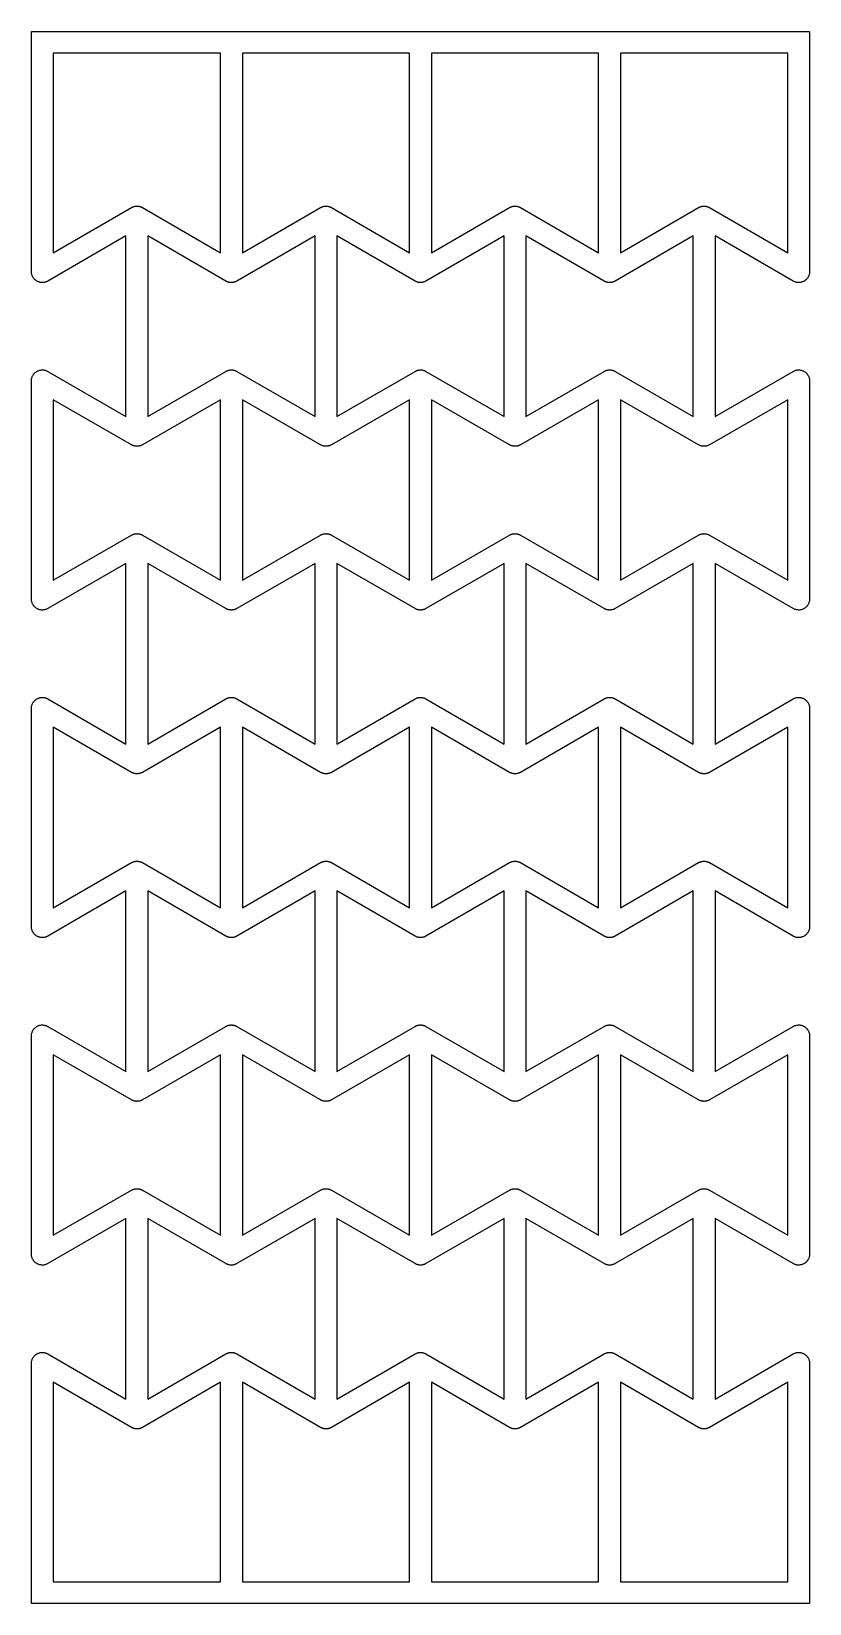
# Model space of a CAD drawing. Header units: millimetres. Extents: x -0.5 to 35.1, y -1 to 71.
import ezdxf

# ---------------------------------------------------------------- set-up
doc = ezdxf.new("R2010")
doc.units = ezdxf.units.MM

msp = doc.modelspace()

# ---------------------------------------------------------------- linework, layer by layer
for points in [[(35.14102, -1), (-0.5, -1), (-0.5, 0), (-0.5, 10), (-0.49679, 10.03256), (-0.49572, 10.06526), (-0.492, 10.08123), (-0.49039, 10.09755), (-0.48089, 10.12886), (-0.47347, 10.16072), (-0.4667, 10.17565), (-0.46194, 10.19134), (-0.44652, 10.2202), (-0.43301, 10.25), (-0.42346, 10.26333), (-0.41573, 10.27779), (-0.39498, 10.30308), (-0.37592, 10.32967), (-0.36395, 10.34088), (-0.35355, 10.35355), (-0.32826, 10.37431), (-0.30438, 10.39668), (-0.29046, 10.40533), (-0.27779, 10.41573), (-0.24893, 10.43116), (-0.22114, 10.44844), (-0.2058, 10.45421), (-0.19134, 10.46194), (-0.16003, 10.47144), (-0.12941, 10.48296), (-0.11323, 10.48563), (-0.09755, 10.49039), (-0.06498, 10.4936), (-0.0327, 10.49893), (-0.01632, 10.49839), (0, 10.5), (0.03256, 10.49679), (0.06526, 10.49572), (0.08123, 10.492), (0.09755, 10.49039), (0.12886, 10.48089), (0.16072, 10.47347), (0.17565, 10.4667), (0.19134, 10.46194), (0.2202, 10.44652), (0.25, 10.43301), (3.83013, 8.36603), (3.83013, 16.63397), (0.25, 14.56699), (0.2202, 14.55348), (0.19134, 14.53806), (0.17565, 14.5333), (0.16072, 14.52653), (0.12886, 14.51911), (0.09755, 14.50961), (0.08123, 14.508), (0.06526, 14.50428), (0.03256, 14.50321), (0, 14.5), (-0.01632, 14.50161), (-0.0327, 14.50107), (-0.06498, 14.5064), (-0.09755, 14.50961), (-0.11323, 14.51437), (-0.12941, 14.51704), (-0.16003, 14.52856), (-0.19134, 14.53806), (-0.2058, 14.54579), (-0.22114, 14.55156), (-0.24893, 14.56884), (-0.27779, 14.58427), (-0.29046, 14.59467), (-0.30438, 14.60332), (-0.32826, 14.62569), (-0.35355, 14.64645), (-0.36395, 14.65912), (-0.37592, 14.67033), (-0.39498, 14.69692), (-0.41573, 14.72221), (-0.42346, 14.73667), (-0.43301, 14.75), (-0.44652, 14.7798), (-0.46194, 14.80866), (-0.4667, 14.82435), (-0.47347, 14.83928), (-0.48089, 14.87114), (-0.49039, 14.90245), (-0.492, 14.91877), (-0.49572, 14.93474), (-0.49679, 14.96744), (-0.5, 15), (-0.5, 25), (-0.49679, 25.03256), (-0.49572, 25.06526), (-0.492, 25.08123), (-0.49039, 25.09755), (-0.48089, 25.12886), (-0.47347, 25.16072), (-0.4667, 25.17565), (-0.46194, 25.19134), (-0.44652, 25.2202), (-0.43301, 25.25), (-0.42346, 25.26333), (-0.41573, 25.27779), (-0.39498, 25.30308), (-0.37592, 25.32967), (-0.36395, 25.34088), (-0.35355, 25.35355), (-0.32826, 25.37431), (-0.30438, 25.39668), (-0.29046, 25.40533), (-0.27779, 25.41573), (-0.24893, 25.43116), (-0.22114, 25.44844), (-0.2058, 25.45421), (-0.19134, 25.46194), (-0.16003, 25.47144), (-0.12941, 25.48296), (-0.11323, 25.48563), (-0.09755, 25.49039), (-0.06498, 25.4936), (-0.0327, 25.49893), (-0.01632, 25.49839), (0, 25.5), (0.03256, 25.49679), (0.06526, 25.49572), (0.08123, 25.492), (0.09755, 25.49039), (0.12886, 25.48089), (0.16072, 25.47347), (0.17565, 25.4667), (0.19134, 25.46194), (0.2202, 25.44652), (0.25, 25.43301), (3.83013, 23.36603), (3.83013, 31.63397), (0.25, 29.56699), (0.2202, 29.55348), (0.19134, 29.53806), (0.17565, 29.5333), (0.16072, 29.52653), (0.12886, 29.51911), (0.09755, 29.50961), (0.08123, 29.508), (0.06526, 29.50428), (0.03256, 29.50321), (0, 29.5), (-0.01632, 29.50161), (-0.0327, 29.50107), (-0.06498, 29.5064), (-0.09755, 29.50961), (-0.11323, 29.51437), (-0.12941, 29.51704), (-0.16003, 29.52856), (-0.19134, 29.53806), (-0.2058, 29.54579), (-0.22114, 29.55156), (-0.24893, 29.56884), (-0.27779, 29.58427), (-0.29046, 29.59467), (-0.30438, 29.60332), (-0.32826, 29.62569), (-0.35355, 29.64645), (-0.36395, 29.65912), (-0.37592, 29.67033), (-0.39498, 29.69692), (-0.41573, 29.72221), (-0.42346, 29.73667), (-0.43301, 29.75), (-0.44652, 29.7798), (-0.46194, 29.80866), (-0.4667, 29.82435), (-0.47347, 29.83928), (-0.48089, 29.87114), (-0.49039, 29.90245), (-0.492, 29.91877), (-0.49572, 29.93474), (-0.49679, 29.96744), (-0.5, 30), (-0.5, 40), (-0.49679, 40.03256), (-0.49572, 40.06526), (-0.492, 40.08123), (-0.49039, 40.09755), (-0.48089, 40.12886), (-0.47347, 40.16072), (-0.4667, 40.17565), (-0.46194, 40.19134), (-0.44652, 40.2202), (-0.43301, 40.25), (-0.42346, 40.26333), (-0.41573, 40.27779), (-0.39498, 40.30308), (-0.37592, 40.32967), (-0.36395, 40.34088), (-0.35355, 40.35355), (-0.32826, 40.37431), (-0.30438, 40.39668), (-0.29046, 40.40533), (-0.27779, 40.41573), (-0.24893, 40.43116), (-0.22114, 40.44844), (-0.2058, 40.45421), (-0.19134, 40.46194), (-0.16003, 40.47144), (-0.12941, 40.48296), (-0.11323, 40.48563), (-0.09755, 40.49039), (-0.06498, 40.4936), (-0.0327, 40.49893), (-0.01632, 40.49839), (0, 40.5), (0.03256, 40.49679), (0.06526, 40.49572), (0.08123, 40.492), (0.09755, 40.49039), (0.12886, 40.48089), (0.16072, 40.47347), (0.17565, 40.4667), (0.19134, 40.46194), (0.2202, 40.44652), (0.25, 40.43301), (3.83013, 38.36603), (3.83013, 46.63397), (0.25, 44.56699), (0.2202, 44.55348), (0.19134, 44.53806), (0.17565, 44.5333), (0.16072, 44.52653), (0.12886, 44.51911), (0.09755, 44.50961), (0.08123, 44.508), (0.06526, 44.50428), (0.03256, 44.50321), (0, 44.5), (-0.01632, 44.50161), (-0.0327, 44.50107), (-0.06498, 44.5064), (-0.09755, 44.50961), (-0.11323, 44.51437), (-0.12941, 44.51704), (-0.16003, 44.52856), (-0.19134, 44.53806), (-0.2058, 44.54579), (-0.22114, 44.55156), (-0.24893, 44.56884), (-0.27779, 44.58427), (-0.29046, 44.59467), (-0.30438, 44.60332), (-0.32826, 44.62569), (-0.35355, 44.64645), (-0.36395, 44.65912), (-0.37592, 44.67033), (-0.39498, 44.69692), (-0.41573, 44.72221), (-0.42346, 44.73667), (-0.43301, 44.75), (-0.44652, 44.7798), (-0.46194, 44.80866), (-0.4667, 44.82435), (-0.47347, 44.83928), (-0.48089, 44.87114), (-0.49039, 44.90245), (-0.492, 44.91877), (-0.49572, 44.93474), (-0.49679, 44.96744), (-0.5, 45), (-0.5, 55), (-0.49679, 55.03256), (-0.49572, 55.06526), (-0.492, 55.08123), (-0.49039, 55.09755), (-0.48089, 55.12886), (-0.47347, 55.16072), (-0.4667, 55.17565), (-0.46194, 55.19134), (-0.44652, 55.2202), (-0.43301, 55.25), (-0.42346, 55.26333), (-0.41573, 55.27779), (-0.39498, 55.30308), (-0.37592, 55.32967), (-0.36395, 55.34088), (-0.35355, 55.35355), (-0.32826, 55.37431), (-0.30438, 55.39668), (-0.29046, 55.40533), (-0.27779, 55.41573), (-0.24893, 55.43116), (-0.22114, 55.44844), (-0.2058, 55.45421), (-0.19134, 55.46194), (-0.16003, 55.47144), (-0.12941, 55.48296), (-0.11323, 55.48563), (-0.09755, 55.49039), (-0.06498, 55.4936), (-0.0327, 55.49893), (-0.01632, 55.49839), (0, 55.5), (0.03256, 55.49679), (0.06526, 55.49572), (0.08123, 55.492), (0.09755, 55.49039), (0.12886, 55.48089), (0.16072, 55.47347), (0.17565, 55.4667), (0.19134, 55.46194), (0.2202, 55.44652), (0.25, 55.43301), (3.83013, 53.36603), (3.83013, 61.63397), (0.25, 59.56699), (0.2202, 59.55348), (0.19134, 59.53806), (0.17565, 59.5333), (0.16072, 59.52653), (0.12886, 59.51911), (0.09755, 59.50961), (0.08123, 59.508), (0.06526, 59.50428), (0.03256, 59.50321), (0, 59.5), (-0.01632, 59.50161), (-0.0327, 59.50107), (-0.06498, 59.5064), (-0.09755, 59.50961), (-0.11323, 59.51437), (-0.12941, 59.51704), (-0.16003, 59.52856), (-0.19134, 59.53806), (-0.2058, 59.54579), (-0.22114, 59.55156), (-0.24893, 59.56884), (-0.27779, 59.58427), (-0.29046, 59.59467), (-0.30438, 59.60332), (-0.32826, 59.62569), (-0.35355, 59.64645), (-0.36395, 59.65912), (-0.37592, 59.67033), (-0.39498, 59.69692), (-0.41573, 59.72221), (-0.42346, 59.73667), (-0.43301, 59.75), (-0.44652, 59.7798), (-0.46194, 59.80866), (-0.4667, 59.82435), (-0.47347, 59.83928), (-0.48089, 59.87114), (-0.49039, 59.90245), (-0.492, 59.91877), (-0.49572, 59.93474), (-0.49679, 59.96744), (-0.5, 60), (-0.5, 70), (-0.5, 71), (35.14102, 71), (35.14102, 70), (35.14102, 60), (35.13781, 59.96744), (35.13674, 59.93474), (35.13302, 59.91877), (35.13141, 59.90245), (35.12191, 59.87114), (35.11448, 59.83928), (35.10772, 59.82435), (35.10296, 59.80866), (35.08753, 59.7798), (35.07403, 59.75), (35.06448, 59.73667), (35.05675, 59.72221), (35.03599, 59.69692), (35.01694, 59.67033), (35.00497, 59.65912), (34.99457, 59.64645), (34.96928, 59.62569), (34.9454, 59.60332), (34.93147, 59.59467), (34.9188, 59.58427), (34.88995, 59.56884), (34.86216, 59.55156), (34.84682, 59.54579), (34.83236, 59.53806), (34.80105, 59.52856), (34.77043, 59.51704), (34.75425, 59.51437), (34.73856, 59.50961), (34.706, 59.5064), (34.67372, 59.50107), (34.65733, 59.50161), (34.64102, 59.5), (34.60845, 59.50321), (34.57575, 59.50428), (34.55979, 59.508), (34.54347, 59.50961), (34.51216, 59.51911), (34.4803, 59.52653), (34.46536, 59.5333), (34.44967, 59.53806), (34.42082, 59.55348), (34.39102, 59.56699), (30.81089, 61.63397), (30.81089, 53.36603), (34.39102, 55.43301), (34.42082, 55.44652), (34.44967, 55.46194), (34.46536, 55.4667), (34.4803, 55.47347), (34.51216, 55.48089), (34.54347, 55.49039), (34.55979, 55.492), (34.57575, 55.49572), (34.60845, 55.49679), (34.64102, 55.5), (34.65733, 55.49839), (34.67372, 55.49893), (34.706, 55.4936), (34.73856, 55.49039), (34.75425, 55.48563), (34.77043, 55.48296), (34.80105, 55.47144), (34.83236, 55.46194), (34.84682, 55.45421), (34.86216, 55.44844), (34.88995, 55.43116), (34.9188, 55.41573), (34.93147, 55.40533), (34.9454, 55.39668), (34.96928, 55.37431), (34.99457, 55.35355), (35.00497, 55.34088), (35.01694, 55.32967), (35.03599, 55.30308), (35.05675, 55.27779), (35.06448, 55.26333), (35.07403, 55.25), (35.08753, 55.2202), (35.10296, 55.19134), (35.10772, 55.17565), (35.11448, 55.16072), (35.12191, 55.12886), (35.13141, 55.09755), (35.13302, 55.08123), (35.13674, 55.06526), (35.13781, 55.03256), (35.14102, 55), (35.14102, 45), (35.13781, 44.96744), (35.13674, 44.93474), (35.13302, 44.91877), (35.13141, 44.90245), (35.12191, 44.87114), (35.11448, 44.83928), (35.10772, 44.82435), (35.10296, 44.80866), (35.08753, 44.7798), (35.07403, 44.75), (35.06448, 44.73667), (35.05675, 44.72221), (35.03599, 44.69692), (35.01694, 44.67033), (35.00497, 44.65912), (34.99457, 44.64645), (34.96928, 44.62569), (34.9454, 44.60332), (34.93147, 44.59467), (34.9188, 44.58427), (34.88995, 44.56884), (34.86216, 44.55156), (34.84682, 44.54579), (34.83236, 44.53806), (34.80105, 44.52856), (34.77043, 44.51704), (34.75425, 44.51437), (34.73856, 44.50961), (34.706, 44.5064), (34.67372, 44.50107), (34.65733, 44.50161), (34.64102, 44.5), (34.60845, 44.50321), (34.57575, 44.50428), (34.55979, 44.508), (34.54347, 44.50961), (34.51216, 44.51911), (34.4803, 44.52653), (34.46536, 44.5333), (34.44967, 44.53806), (34.42082, 44.55348), (34.39102, 44.56699), (30.81089, 46.63397), (30.81089, 38.36603), (34.39102, 40.43301), (34.42082, 40.44652), (34.44967, 40.46194), (34.46536, 40.4667), (34.4803, 40.47347), (34.51216, 40.48089), (34.54347, 40.49039), (34.55979, 40.492), (34.57575, 40.49572), (34.60845, 40.49679), (34.64102, 40.5), (34.65733, 40.49839), (34.67372, 40.49893), (34.706, 40.4936), (34.73856, 40.49039), (34.75425, 40.48563), (34.77043, 40.48296), (34.80105, 40.47144), (34.83236, 40.46194), (34.84682, 40.45421), (34.86216, 40.44844), (34.88995, 40.43116), (34.9188, 40.41573), (34.93147, 40.40533), (34.9454, 40.39668), (34.96928, 40.37431), (34.99457, 40.35355), (35.00497, 40.34088), (35.01694, 40.32967), (35.03599, 40.30308), (35.05675, 40.27779), (35.06448, 40.26333), (35.07403, 40.25), (35.08753, 40.2202), (35.10296, 40.19134), (35.10772, 40.17565), (35.11448, 40.16072), (35.12191, 40.12886), (35.13141, 40.09755), (35.13302, 40.08123), (35.13674, 40.06526), (35.13781, 40.03256), (35.14102, 40), (35.14102, 30), (35.13781, 29.96744), (35.13674, 29.93474), (35.13302, 29.91877), (35.13141, 29.90245), (35.12191, 29.87114), (35.11448, 29.83928), (35.10772, 29.82435), (35.10296, 29.80866), (35.08753, 29.7798), (35.07403, 29.75), (35.06448, 29.73667), (35.05675, 29.72221), (35.03599, 29.69692), (35.01694, 29.67033), (35.00497, 29.65912), (34.99457, 29.64645), (34.96928, 29.62569), (34.9454, 29.60332), (34.93147, 29.59467), (34.9188, 29.58427), (34.88995, 29.56884), (34.86216, 29.55156), (34.84682, 29.54579), (34.83236, 29.53806), (34.80105, 29.52856), (34.77043, 29.51704), (34.75425, 29.51437), (34.73856, 29.50961), (34.706, 29.5064), (34.67372, 29.50107), (34.65733, 29.50161), (34.64102, 29.5), (34.60845, 29.50321), (34.57575, 29.50428), (34.55979, 29.508), (34.54347, 29.50961), (34.51216, 29.51911), (34.4803, 29.52653), (34.46536, 29.5333), (34.44967, 29.53806), (34.42082, 29.55348), (34.39102, 29.56699), (30.81089, 31.63397), (30.81089, 23.36603), (34.39102, 25.43301), (34.42082, 25.44652), (34.44967, 25.46194), (34.46536, 25.4667), (34.4803, 25.47347), (34.51216, 25.48089), (34.54347, 25.49039), (34.55979, 25.492), (34.57575, 25.49572), (34.60845, 25.49679), (34.64102, 25.5), (34.65733, 25.49839), (34.67372, 25.49893), (34.706, 25.4936), (34.73856, 25.49039), (34.75425, 25.48563), (34.77043, 25.48296), (34.80105, 25.47144), (34.83236, 25.46194), (34.84682, 25.45421), (34.86216, 25.44844), (34.88995, 25.43116), (34.9188, 25.41573), (34.93147, 25.40533), (34.9454, 25.39668), (34.96928, 25.37431), (34.99457, 25.35355), (35.00497, 25.34088), (35.01694, 25.32967), (35.03599, 25.30308), (35.05675, 25.27779), (35.06448, 25.26333), (35.07403, 25.25), (35.08753, 25.2202), (35.10296, 25.19134), (35.10772, 25.17565), (35.11448, 25.16072), (35.12191, 25.12886), (35.13141, 25.09755), (35.13302, 25.08123), (35.13674, 25.06526), (35.13781, 25.03256), (35.14102, 25), (35.14102, 15), (35.13781, 14.96744), (35.13674, 14.93474), (35.13302, 14.91877), (35.13141, 14.90245), (35.12191, 14.87114), (35.11448, 14.83928), (35.10772, 14.82435), (35.10296, 14.80866), (35.08753, 14.7798), (35.07403, 14.75), (35.06448, 14.73667), (35.05675, 14.72221), (35.03599, 14.69692), (35.01694, 14.67033), (35.00497, 14.65912), (34.99457, 14.64645), (34.96928, 14.62569), (34.9454, 14.60332), (34.93147, 14.59467), (34.9188, 14.58427), (34.88995, 14.56884), (34.86216, 14.55156), (34.84682, 14.54579), (34.83236, 14.53806), (34.80105, 14.52856), (34.77043, 14.51704), (34.75425, 14.51437), (34.73856, 14.50961), (34.706, 14.5064), (34.67372, 14.50107), (34.65733, 14.50161), (34.64102, 14.5), (34.60845, 14.50321), (34.57575, 14.50428), (34.55979, 14.508), (34.54347, 14.50961), (34.51216, 14.51911), (34.4803, 14.52653), (34.46536, 14.5333), (34.44967, 14.53806), (34.42082, 14.55348), (34.39102, 14.56699), (30.81089, 16.63397), (30.81089, 8.36603), (34.39102, 10.43301), (34.42082, 10.44652), (34.44967, 10.46194), (34.46536, 10.4667), (34.4803, 10.47347), (34.51216, 10.48089), (34.54347, 10.49039), (34.55979, 10.492), (34.57575, 10.49572), (34.60845, 10.49679), (34.64102, 10.5), (34.65733, 10.49839), (34.67372, 10.49893), (34.706, 10.4936), (34.73856, 10.49039), (34.75425, 10.48563), (34.77043, 10.48296), (34.80105, 10.47144), (34.83236, 10.46194), (34.84682, 10.45421), (34.86216, 10.44844), (34.88995, 10.43116), (34.9188, 10.41573), (34.93147, 10.40533), (34.9454, 10.39668), (34.96928, 10.37431), (34.99457, 10.35355), (35.00497, 10.34088), (35.01694, 10.32967), (35.03599, 10.30308), (35.05675, 10.27779), (35.06448, 10.26333), (35.07403, 10.25), (35.08753, 10.2202), (35.10296, 10.19134), (35.10772, 10.17565), (35.11448, 10.16072), (35.12191, 10.12886), (35.13141, 10.09755), (35.13302, 10.08123), (35.13674, 10.06526), (35.13781, 10.03256), (35.14102, 10), (35.14102, 0)], [(4.08013, 62.93301), (4.09506, 62.93978), (4.10898, 62.94844), (4.12433, 62.95421), (4.13879, 62.96194), (4.15447, 62.9667), (4.16941, 62.97347), (4.18537, 62.97719), (4.20072, 62.98296), (4.21689, 62.98563), (4.23258, 62.99039), (4.2489, 62.992), (4.26486, 62.99572), (4.28125, 62.99626), (4.29743, 62.99893), (4.31381, 62.99839), (4.33013, 63), (4.34644, 62.99839), (4.36283, 62.99893), (4.379, 62.99626), (4.39539, 62.99572), (4.41136, 62.992), (4.42767, 62.99039), (4.44336, 62.98563), (4.45954, 62.98296), (4.47488, 62.97719), (4.49085, 62.97347), (4.50578, 62.9667), (4.52147, 62.96194), (4.53593, 62.95421), (4.55127, 62.94844), (4.56519, 62.93978), (4.58013, 62.93301), (8.16025, 60.86603), (8.16025, 70), (0.5, 70), (0.5, 60.86603)], [(12.74038, 62.93301), (12.75531, 62.93978), (12.76924, 62.94844), (12.78458, 62.95421), (12.79904, 62.96194), (12.81473, 62.9667), (12.82966, 62.97347), (12.84563, 62.97719), (12.86097, 62.98296), (12.87715, 62.98563), (12.89284, 62.99039), (12.90915, 62.992), (12.92512, 62.99572), (12.9415, 62.99626), (12.95768, 62.99893), (12.97407, 62.99839), (12.99038, 63), (13.0067, 62.99839), (13.02308, 62.99893), (13.03926, 62.99626), (13.05564, 62.99572), (13.07161, 62.992), (13.08793, 62.99039), (13.10361, 62.98563), (13.11979, 62.98296), (13.13513, 62.97719), (13.1511, 62.97347), (13.16603, 62.9667), (13.18172, 62.96194), (13.19618, 62.95421), (13.21153, 62.94844), (13.22545, 62.93978), (13.24038, 62.93301), (16.82051, 60.86603), (16.82051, 70), (9.16025, 70), (9.16025, 60.86603)], [(21.40064, 62.93301), (21.41557, 62.93978), (21.42949, 62.94844), (21.44483, 62.95421), (21.45929, 62.96194), (21.47498, 62.9667), (21.48992, 62.97347), (21.50588, 62.97719), (21.52123, 62.98296), (21.5374, 62.98563), (21.55309, 62.99039), (21.56941, 62.992), (21.58537, 62.99572), (21.60176, 62.99626), (21.61793, 62.99893), (21.63432, 62.99839), (21.65064, 63), (21.66695, 62.99839), (21.68334, 62.99893), (21.69951, 62.99626), (21.7159, 62.99572), (21.73186, 62.992), (21.74818, 62.99039), (21.76387, 62.98563), (21.78004, 62.98296), (21.79539, 62.97719), (21.81135, 62.97347), (21.82629, 62.9667), (21.84198, 62.96194), (21.85644, 62.95421), (21.87178, 62.94844), (21.8857, 62.93978), (21.90064, 62.93301), (25.48076, 60.86603), (25.48076, 70), (17.82051, 70), (17.82051, 60.86603)], [(30.06089, 62.93301), (30.07582, 62.93978), (30.08974, 62.94844), (30.10509, 62.95421), (30.11955, 62.96194), (30.13524, 62.9667), (30.15017, 62.97347), (30.16614, 62.97719), (30.18148, 62.98296), (30.19766, 62.98563), (30.21334, 62.99039), (30.22966, 62.992), (30.24563, 62.99572), (30.26201, 62.99626), (30.27819, 62.99893), (30.29457, 62.99839), (30.31089, 63), (30.3272, 62.99839), (30.34359, 62.99893), (30.35977, 62.99626), (30.37615, 62.99572), (30.39212, 62.992), (30.40843, 62.99039), (30.42412, 62.98563), (30.4403, 62.98296), (30.45564, 62.97719), (30.47161, 62.97347), (30.48654, 62.9667), (30.50223, 62.96194), (30.51669, 62.95421), (30.53203, 62.94844), (30.54596, 62.93978), (30.56089, 62.93301), (34.14102, 60.86603), (34.14102, 70), (26.48076, 70), (26.48076, 60.86603)], [(8.41025, 55.43301), (8.42519, 55.43978), (8.43911, 55.44844), (8.45445, 55.45421), (8.46891, 55.46194), (8.4846, 55.4667), (8.49953, 55.47347), (8.5155, 55.47719), (8.53084, 55.48296), (8.54702, 55.48563), (8.56271, 55.49039), (8.57902, 55.492), (8.59499, 55.49572), (8.61138, 55.49626), (8.62755, 55.49893), (8.64394, 55.49839), (8.66025, 55.5), (8.67657, 55.49839), (8.69296, 55.49893), (8.70913, 55.49626), (8.72552, 55.49572), (8.74148, 55.492), (8.7578, 55.49039), (8.77349, 55.48563), (8.78966, 55.48296), (8.80501, 55.47719), (8.82097, 55.47347), (8.83591, 55.4667), (8.8516, 55.46194), (8.86605, 55.45421), (8.8814, 55.44844), (8.89532, 55.43978), (8.91025, 55.43301), (12.49038, 53.36603), (12.49038, 61.63397), (8.91025, 59.56699), (8.89532, 59.56022), (8.8814, 59.55156), (8.86605, 59.54579), (8.8516, 59.53806), (8.83591, 59.5333), (8.82097, 59.52653), (8.80501, 59.52281), (8.78966, 59.51704), (8.77349, 59.51437), (8.7578, 59.50961), (8.74148, 59.508), (8.72552, 59.50428), (8.70913, 59.50374), (8.69296, 59.50107), (8.67657, 59.50161), (8.66025, 59.5), (8.64394, 59.50161), (8.62755, 59.50107), (8.61138, 59.50374), (8.59499, 59.50428), (8.57902, 59.508), (8.56271, 59.50961), (8.54702, 59.51437), (8.53084, 59.51704), (8.5155, 59.52281), (8.49953, 59.52653), (8.4846, 59.5333), (8.46891, 59.53806), (8.45445, 59.54579), (8.43911, 59.55156), (8.42519, 59.56022), (8.41025, 59.56699), (4.83013, 61.63397), (4.83013, 53.36603)], [(17.07051, 55.43301), (17.08544, 55.43978), (17.09936, 55.44844), (17.11471, 55.45421), (17.12917, 55.46194), (17.14486, 55.4667), (17.15979, 55.47347), (17.17575, 55.47719), (17.1911, 55.48296), (17.20727, 55.48563), (17.22296, 55.49039), (17.23928, 55.492), (17.25524, 55.49572), (17.27163, 55.49626), (17.28781, 55.49893), (17.30419, 55.49839), (17.32051, 55.5), (17.33682, 55.49839), (17.35321, 55.49893), (17.36939, 55.49626), (17.38577, 55.49572), (17.40174, 55.492), (17.41805, 55.49039), (17.43374, 55.48563), (17.44992, 55.48296), (17.46526, 55.47719), (17.48123, 55.47347), (17.49616, 55.4667), (17.51185, 55.46194), (17.52631, 55.45421), (17.54165, 55.44844), (17.55557, 55.43978), (17.57051, 55.43301), (21.15064, 53.36603), (21.15064, 61.63397), (17.57051, 59.56699), (17.55557, 59.56022), (17.54165, 59.55156), (17.52631, 59.54579), (17.51185, 59.53806), (17.49616, 59.5333), (17.48123, 59.52653), (17.46526, 59.52281), (17.44992, 59.51704), (17.43374, 59.51437), (17.41805, 59.50961), (17.40174, 59.508), (17.38577, 59.50428), (17.36939, 59.50374), (17.35321, 59.50107), (17.33682, 59.50161), (17.32051, 59.5), (17.30419, 59.50161), (17.28781, 59.50107), (17.27163, 59.50374), (17.25524, 59.50428), (17.23928, 59.508), (17.22296, 59.50961), (17.20727, 59.51437), (17.1911, 59.51704), (17.17575, 59.52281), (17.15979, 59.52653), (17.14486, 59.5333), (17.12917, 59.53806), (17.11471, 59.54579), (17.09936, 59.55156), (17.08544, 59.56022), (17.07051, 59.56699), (13.49038, 61.63397), (13.49038, 53.36603)], [(25.73076, 55.43301), (25.7457, 55.43978), (25.75962, 55.44844), (25.77496, 55.45421), (25.78942, 55.46194), (25.80511, 55.4667), (25.82004, 55.47347), (25.83601, 55.47719), (25.85135, 55.48296), (25.86753, 55.48563), (25.88322, 55.49039), (25.89953, 55.492), (25.9155, 55.49572), (25.93188, 55.49626), (25.94806, 55.49893), (25.96445, 55.49839), (25.98076, 55.5), (25.99708, 55.49839), (26.01346, 55.49893), (26.02964, 55.49626), (26.04603, 55.49572), (26.06199, 55.492), (26.07831, 55.49039), (26.094, 55.48563), (26.11017, 55.48296), (26.12552, 55.47719), (26.14148, 55.47347), (26.15642, 55.4667), (26.1721, 55.46194), (26.18656, 55.45421), (26.20191, 55.44844), (26.21583, 55.43978), (26.23076, 55.43301), (29.81089, 53.36603), (29.81089, 61.63397), (26.23076, 59.56699), (26.21583, 59.56022), (26.20191, 59.55156), (26.18656, 59.54579), (26.1721, 59.53806), (26.15642, 59.5333), (26.14148, 59.52653), (26.12552, 59.52281), (26.11017, 59.51704), (26.094, 59.51437), (26.07831, 59.50961), (26.06199, 59.508), (26.04603, 59.50428), (26.02964, 59.50374), (26.01346, 59.50107), (25.99708, 59.50161), (25.98076, 59.5), (25.96445, 59.50161), (25.94806, 59.50107), (25.93188, 59.50374), (25.9155, 59.50428), (25.89953, 59.508), (25.88322, 59.50961), (25.86753, 59.51437), (25.85135, 59.51704), (25.83601, 59.52281), (25.82004, 59.52653), (25.80511, 59.5333), (25.78942, 59.53806), (25.77496, 59.54579), (25.75962, 59.55156), (25.7457, 59.56022), (25.73076, 59.56699), (22.15064, 61.63397), (22.15064, 53.36603)], [(4.08013, 47.93301), (4.09506, 47.93978), (4.10898, 47.94844), (4.12433, 47.95421), (4.13879, 47.96194), (4.15447, 47.9667), (4.16941, 47.97347), (4.18537, 47.97719), (4.20072, 47.98296), (4.21689, 47.98563), (4.23258, 47.99039), (4.2489, 47.992), (4.26486, 47.99572), (4.28125, 47.99626), (4.29743, 47.99893), (4.31381, 47.99839), (4.33013, 48), (4.34644, 47.99839), (4.36283, 47.99893), (4.379, 47.99626), (4.39539, 47.99572), (4.41136, 47.992), (4.42767, 47.99039), (4.44336, 47.98563), (4.45954, 47.98296), (4.47488, 47.97719), (4.49085, 47.97347), (4.50578, 47.9667), (4.52147, 47.96194), (4.53593, 47.95421), (4.55127, 47.94844), (4.56519, 47.93978), (4.58013, 47.93301), (8.16025, 45.86603), (8.16025, 54.13397), (4.58013, 52.06699), (4.56519, 52.06022), (4.55127, 52.05156), (4.53593, 52.04579), (4.52147, 52.03806), (4.50578, 52.0333), (4.49085, 52.02653), (4.47488, 52.02281), (4.45954, 52.01704), (4.44336, 52.01437), (4.42767, 52.00961), (4.41136, 52.008), (4.39539, 52.00428), (4.379, 52.00374), (4.36283, 52.00107), (4.34644, 52.00161), (4.33013, 52), (4.31381, 52.00161), (4.29743, 52.00107), (4.28125, 52.00374), (4.26486, 52.00428), (4.2489, 52.008), (4.23258, 52.00961), (4.21689, 52.01437), (4.20072, 52.01704), (4.18537, 52.02281), (4.16941, 52.02653), (4.15447, 52.0333), (4.13879, 52.03806), (4.12433, 52.04579), (4.10898, 52.05156), (4.09506, 52.06022), (4.08013, 52.06699), (0.5, 54.13397), (0.5, 45.86603)], [(12.74038, 47.93301), (12.75531, 47.93978), (12.76924, 47.94844), (12.78458, 47.95421), (12.79904, 47.96194), (12.81473, 47.9667), (12.82966, 47.97347), (12.84563, 47.97719), (12.86097, 47.98296), (12.87715, 47.98563), (12.89284, 47.99039), (12.90915, 47.992), (12.92512, 47.99572), (12.9415, 47.99626), (12.95768, 47.99893), (12.97407, 47.99839), (12.99038, 48), (13.0067, 47.99839), (13.02308, 47.99893), (13.03926, 47.99626), (13.05564, 47.99572), (13.07161, 47.992), (13.08793, 47.99039), (13.10361, 47.98563), (13.11979, 47.98296), (13.13513, 47.97719), (13.1511, 47.97347), (13.16603, 47.9667), (13.18172, 47.96194), (13.19618, 47.95421), (13.21153, 47.94844), (13.22545, 47.93978), (13.24038, 47.93301), (16.82051, 45.86603), (16.82051, 54.13397), (13.24038, 52.06699), (13.22545, 52.06022), (13.21153, 52.05156), (13.19618, 52.04579), (13.18172, 52.03806), (13.16603, 52.0333), (13.1511, 52.02653), (13.13513, 52.02281), (13.11979, 52.01704), (13.10361, 52.01437), (13.08793, 52.00961), (13.07161, 52.008), (13.05564, 52.00428), (13.03926, 52.00374), (13.02308, 52.00107), (13.0067, 52.00161), (12.99038, 52), (12.97407, 52.00161), (12.95768, 52.00107), (12.9415, 52.00374), (12.92512, 52.00428), (12.90915, 52.008), (12.89284, 52.00961), (12.87715, 52.01437), (12.86097, 52.01704), (12.84563, 52.02281), (12.82966, 52.02653), (12.81473, 52.0333), (12.79904, 52.03806), (12.78458, 52.04579), (12.76924, 52.05156), (12.75531, 52.06022), (12.74038, 52.06699), (9.16025, 54.13397), (9.16025, 45.86603)], [(21.90064, 52.06699), (21.8857, 52.06022), (21.87178, 52.05156), (21.85644, 52.04579), (21.84198, 52.03806), (21.82629, 52.0333), (21.81135, 52.02653), (21.79539, 52.02281), (21.78004, 52.01704), (21.76387, 52.01437), (21.74818, 52.00961), (21.73186, 52.008), (21.7159, 52.00428), (21.69951, 52.00374), (21.68334, 52.00107), (21.66695, 52.00161), (21.65064, 52), (21.63432, 52.00161), (21.61793, 52.00107), (21.60176, 52.00374), (21.58537, 52.00428), (21.56941, 52.008), (21.55309, 52.00961), (21.5374, 52.01437), (21.52123, 52.01704), (21.50588, 52.02281), (21.48992, 52.02653), (21.47498, 52.0333), (21.45929, 52.03806), (21.44483, 52.04579), (21.42949, 52.05156), (21.41557, 52.06022), (21.40064, 52.06699), (17.82051, 54.13397), (17.82051, 45.86603), (21.40064, 47.93301), (21.41557, 47.93978), (21.42949, 47.94844), (21.44483, 47.95421), (21.45929, 47.96194), (21.47498, 47.9667), (21.48992, 47.97347), (21.50588, 47.97719), (21.52123, 47.98296), (21.5374, 47.98563), (21.55309, 47.99039), (21.56941, 47.992), (21.58537, 47.99572), (21.60176, 47.99626), (21.61793, 47.99893), (21.63432, 47.99839), (21.65064, 48), (21.66695, 47.99839), (21.68334, 47.99893), (21.69951, 47.99626), (21.7159, 47.99572), (21.73186, 47.992), (21.74818, 47.99039), (21.76387, 47.98563), (21.78004, 47.98296), (21.79539, 47.97719), (21.81135, 47.97347), (21.82629, 47.9667), (21.84198, 47.96194), (21.85644, 47.95421), (21.87178, 47.94844), (21.8857, 47.93978), (21.90064, 47.93301), (25.48076, 45.86603), (25.48076, 54.13397)], [(30.51669, 52.04579), (30.50223, 52.03806), (30.48654, 52.0333), (30.47161, 52.02653), (30.45564, 52.02281), (30.4403, 52.01704), (30.42412, 52.01437), (30.40843, 52.00961), (30.39212, 52.008), (30.37615, 52.00428), (30.35977, 52.00374), (30.34359, 52.00107), (30.3272, 52.00161), (30.31089, 52), (30.29457, 52.00161), (30.27819, 52.00107), (30.26201, 52.00374), (30.24563, 52.00428), (30.22966, 52.008), (30.21334, 52.00961), (30.19766, 52.01437), (30.18148, 52.01704), (30.16614, 52.02281), (30.15017, 52.02653), (30.13524, 52.0333), (30.11955, 52.03806), (30.10509, 52.04579), (30.08974, 52.05156), (30.07582, 52.06022), (30.06089, 52.06699), (26.48076, 54.13397), (26.48076, 45.86603), (30.06089, 47.93301), (30.07582, 47.93978), (30.08974, 47.94844), (30.10509, 47.95421), (30.11955, 47.96194), (30.13524, 47.9667), (30.15017, 47.97347), (30.16614, 47.97719), (30.18148, 47.98296), (30.19766, 47.98563), (30.21334, 47.99039), (30.22966, 47.992), (30.24563, 47.99572), (30.26201, 47.99626), (30.27819, 47.99893), (30.29457, 47.99839), (30.31089, 48), (30.3272, 47.99839), (30.34359, 47.99893), (30.35977, 47.99626), (30.37615, 47.99572), (30.39212, 47.992), (30.40843, 47.99039), (30.42412, 47.98563), (30.4403, 47.98296), (30.45564, 47.97719), (30.47161, 47.97347), (30.48654, 47.9667), (30.50223, 47.96194), (30.51669, 47.95421), (30.53203, 47.94844), (30.54596, 47.93978), (30.56089, 47.93301), (34.14102, 45.86603), (34.14102, 54.13397), (30.56089, 52.06699), (30.54596, 52.06022), (30.53203, 52.05156)], [(8.91025, 44.56699), (8.89532, 44.56022), (8.8814, 44.55156), (8.86605, 44.54579), (8.8516, 44.53806), (8.83591, 44.5333), (8.82097, 44.52653), (8.80501, 44.52281), (8.78966, 44.51704), (8.77349, 44.51437), (8.7578, 44.50961), (8.74148, 44.508), (8.72552, 44.50428), (8.70913, 44.50374), (8.69296, 44.50107), (8.67657, 44.50161), (8.66025, 44.5), (8.64394, 44.50161), (8.62755, 44.50107), (8.61138, 44.50374), (8.59499, 44.50428), (8.57902, 44.508), (8.56271, 44.50961), (8.54702, 44.51437), (8.53084, 44.51704), (8.5155, 44.52281), (8.49953, 44.52653), (8.4846, 44.5333), (8.46891, 44.53806), (8.45445, 44.54579), (8.43911, 44.55156), (8.42519, 44.56022), (8.41025, 44.56699), (4.83013, 46.63397), (4.83013, 38.36603), (8.41025, 40.43301), (8.42519, 40.43978), (8.43911, 40.44844), (8.45445, 40.45421), (8.46891, 40.46194), (8.4846, 40.4667), (8.49953, 40.47347), (8.5155, 40.47719), (8.53084, 40.48296), (8.54702, 40.48563), (8.56271, 40.49039), (8.57902, 40.492), (8.59499, 40.49572), (8.61138, 40.49626), (8.62755, 40.49893), (8.64394, 40.49839), (8.66025, 40.5), (8.67657, 40.49839), (8.69296, 40.49893), (8.70913, 40.49626), (8.72552, 40.49572), (8.74148, 40.492), (8.7578, 40.49039), (8.77349, 40.48563), (8.78966, 40.48296), (8.80501, 40.47719), (8.82097, 40.47347), (8.83591, 40.4667), (8.8516, 40.46194), (8.86605, 40.45421), (8.8814, 40.44844), (8.89532, 40.43978), (8.91025, 40.43301), (12.49038, 38.36603), (12.49038, 46.63397)], [(17.57051, 44.56699), (17.55557, 44.56022), (17.54165, 44.55156), (17.52631, 44.54579), (17.51185, 44.53806), (17.49616, 44.5333), (17.48123, 44.52653), (17.46526, 44.52281), (17.44992, 44.51704), (17.43374, 44.51437), (17.41805, 44.50961), (17.40174, 44.508), (17.38577, 44.50428), (17.36939, 44.50374), (17.35321, 44.50107), (17.33682, 44.50161), (17.32051, 44.5), (17.30419, 44.50161), (17.28781, 44.50107), (17.27163, 44.50374), (17.25524, 44.50428), (17.23928, 44.508), (17.22296, 44.50961), (17.20727, 44.51437), (17.1911, 44.51704), (17.17575, 44.52281), (17.15979, 44.52653), (17.14486, 44.5333), (17.12917, 44.53806), (17.11471, 44.54579), (17.09936, 44.55156), (17.08544, 44.56022), (17.07051, 44.56699), (13.49038, 46.63397), (13.49038, 38.36603), (17.07051, 40.43301), (17.08544, 40.43978), (17.09936, 40.44844), (17.11471, 40.45421), (17.12917, 40.46194), (17.14486, 40.4667), (17.15979, 40.47347), (17.17575, 40.47719), (17.1911, 40.48296), (17.20727, 40.48563), (17.22296, 40.49039), (17.23928, 40.492), (17.25524, 40.49572), (17.27163, 40.49626), (17.28781, 40.49893), (17.30419, 40.49839), (17.32051, 40.5), (17.33682, 40.49839), (17.35321, 40.49893), (17.36939, 40.49626), (17.38577, 40.49572), (17.40174, 40.492), (17.41805, 40.49039), (17.43374, 40.48563), (17.44992, 40.48296), (17.46526, 40.47719), (17.48123, 40.47347), (17.49616, 40.4667), (17.51185, 40.46194), (17.52631, 40.45421), (17.54165, 40.44844), (17.55557, 40.43978), (17.57051, 40.43301), (21.15064, 38.36603), (21.15064, 46.63397)], [(26.18656, 44.54579), (26.1721, 44.53806), (26.15642, 44.5333), (26.14148, 44.52653), (26.12552, 44.52281), (26.11017, 44.51704), (26.094, 44.51437), (26.07831, 44.50961), (26.06199, 44.508), (26.04603, 44.50428), (26.02964, 44.50374), (26.01346, 44.50107), (25.99708, 44.50161), (25.98076, 44.5), (25.96445, 44.50161), (25.94806, 44.50107), (25.93188, 44.50374), (25.9155, 44.50428), (25.89953, 44.508), (25.88322, 44.50961), (25.86753, 44.51437), (25.85135, 44.51704), (25.83601, 44.52281), (25.82004, 44.52653), (25.80511, 44.5333), (25.78942, 44.53806), (25.77496, 44.54579), (25.75962, 44.55156), (25.7457, 44.56022), (25.73076, 44.56699), (22.15064, 46.63397), (22.15064, 38.36603), (25.73076, 40.43301), (25.7457, 40.43978), (25.75962, 40.44844), (25.77496, 40.45421), (25.78942, 40.46194), (25.80511, 40.4667), (25.82004, 40.47347), (25.83601, 40.47719), (25.85135, 40.48296), (25.86753, 40.48563), (25.88322, 40.49039), (25.89953, 40.492), (25.9155, 40.49572), (25.93188, 40.49626), (25.94806, 40.49893), (25.96445, 40.49839), (25.98076, 40.5), (25.99708, 40.49839), (26.01346, 40.49893), (26.02964, 40.49626), (26.04603, 40.49572), (26.06199, 40.492), (26.07831, 40.49039), (26.094, 40.48563), (26.11017, 40.48296), (26.12552, 40.47719), (26.14148, 40.47347), (26.15642, 40.4667), (26.1721, 40.46194), (26.18656, 40.45421), (26.20191, 40.44844), (26.21583, 40.43978), (26.23076, 40.43301), (29.81089, 38.36603), (29.81089, 46.63397), (26.23076, 44.56699), (26.21583, 44.56022), (26.20191, 44.55156)], [(4.08013, 32.93301), (4.09506, 32.93978), (4.10898, 32.94844), (4.12433, 32.95421), (4.13879, 32.96194), (4.15447, 32.9667), (4.16941, 32.97347), (4.18537, 32.97719), (4.20072, 32.98296), (4.21689, 32.98563), (4.23258, 32.99039), (4.2489, 32.992), (4.26486, 32.99572), (4.28125, 32.99626), (4.29743, 32.99893), (4.31381, 32.99839), (4.33013, 33), (4.34644, 32.99839), (4.36283, 32.99893), (4.379, 32.99626), (4.39539, 32.99572), (4.41136, 32.992), (4.42767, 32.99039), (4.44336, 32.98563), (4.45954, 32.98296), (4.47488, 32.97719), (4.49085, 32.97347), (4.50578, 32.9667), (4.52147, 32.96194), (4.53593, 32.95421), (4.55127, 32.94844), (4.56519, 32.93978), (4.58013, 32.93301), (8.16025, 30.86603), (8.16025, 39.13397), (4.58013, 37.06699), (4.56519, 37.06022), (4.55127, 37.05156), (4.53593, 37.04579), (4.52147, 37.03806), (4.50578, 37.0333), (4.49085, 37.02653), (4.47488, 37.02281), (4.45954, 37.01704), (4.44336, 37.01437), (4.42767, 37.00961), (4.41136, 37.008), (4.39539, 37.00428), (4.379, 37.00374), (4.36283, 37.00107), (4.34644, 37.00161), (4.33013, 37), (4.31381, 37.00161), (4.29743, 37.00107), (4.28125, 37.00374), (4.26486, 37.00428), (4.2489, 37.008), (4.23258, 37.00961), (4.21689, 37.01437), (4.20072, 37.01704), (4.18537, 37.02281), (4.16941, 37.02653), (4.15447, 37.0333), (4.13879, 37.03806), (4.12433, 37.04579), (4.10898, 37.05156), (4.09506, 37.06022), (4.08013, 37.06699), (0.5, 39.13397), (0.5, 30.86603)], [(13.24038, 37.06699), (13.22545, 37.06022), (13.21153, 37.05156), (13.19618, 37.04579), (13.18172, 37.03806), (13.16603, 37.0333), (13.1511, 37.02653), (13.13513, 37.02281), (13.11979, 37.01704), (13.10361, 37.01437), (13.08793, 37.00961), (13.07161, 37.008), (13.05564, 37.00428), (13.03926, 37.00374), (13.02308, 37.00107), (13.0067, 37.00161), (12.99038, 37), (12.97407, 37.00161), (12.95768, 37.00107), (12.9415, 37.00374), (12.92512, 37.00428), (12.90915, 37.008), (12.89284, 37.00961), (12.87715, 37.01437), (12.86097, 37.01704), (12.84563, 37.02281), (12.82966, 37.02653), (12.81473, 37.0333), (12.79904, 37.03806), (12.78458, 37.04579), (12.76924, 37.05156), (12.75531, 37.06022), (12.74038, 37.06699), (9.16025, 39.13397), (9.16025, 30.86603), (12.74038, 32.93301), (12.75531, 32.93978), (12.76924, 32.94844), (12.78458, 32.95421), (12.79904, 32.96194), (12.81473, 32.9667), (12.82966, 32.97347), (12.84563, 32.97719), (12.86097, 32.98296), (12.87715, 32.98563), (12.89284, 32.99039), (12.90915, 32.992), (12.92512, 32.99572), (12.9415, 32.99626), (12.95768, 32.99893), (12.97407, 32.99839), (12.99038, 33), (13.0067, 32.99839), (13.02308, 32.99893), (13.03926, 32.99626), (13.05564, 32.99572), (13.07161, 32.992), (13.08793, 32.99039), (13.10361, 32.98563), (13.11979, 32.98296), (13.13513, 32.97719), (13.1511, 32.97347), (13.16603, 32.9667), (13.18172, 32.96194), (13.19618, 32.95421), (13.21153, 32.94844), (13.22545, 32.93978), (13.24038, 32.93301), (16.82051, 30.86603), (16.82051, 39.13397)], [(21.85644, 37.04579), (21.84198, 37.03806), (21.82629, 37.0333), (21.81135, 37.02653), (21.79539, 37.02281), (21.78004, 37.01704), (21.76387, 37.01437), (21.74818, 37.00961), (21.73186, 37.008), (21.7159, 37.00428), (21.69951, 37.00374), (21.68334, 37.00107), (21.66695, 37.00161), (21.65064, 37), (21.63432, 37.00161), (21.61793, 37.00107), (21.60176, 37.00374), (21.58537, 37.00428), (21.56941, 37.008), (21.55309, 37.00961), (21.5374, 37.01437), (21.52123, 37.01704), (21.50588, 37.02281), (21.48992, 37.02653), (21.47498, 37.0333), (21.45929, 37.03806), (21.44483, 37.04579), (21.42949, 37.05156), (21.41557, 37.06022), (21.40064, 37.06699), (17.82051, 39.13397), (17.82051, 30.86603), (21.40064, 32.93301), (21.41557, 32.93978), (21.42949, 32.94844), (21.44483, 32.95421), (21.45929, 32.96194), (21.47498, 32.9667), (21.48992, 32.97347), (21.50588, 32.97719), (21.52123, 32.98296), (21.5374, 32.98563), (21.55309, 32.99039), (21.56941, 32.992), (21.58537, 32.99572), (21.60176, 32.99626), (21.61793, 32.99893), (21.63432, 32.99839), (21.65064, 33), (21.66695, 32.99839), (21.68334, 32.99893), (21.69951, 32.99626), (21.7159, 32.99572), (21.73186, 32.992), (21.74818, 32.99039), (21.76387, 32.98563), (21.78004, 32.98296), (21.79539, 32.97719), (21.81135, 32.97347), (21.82629, 32.9667), (21.84198, 32.96194), (21.85644, 32.95421), (21.87178, 32.94844), (21.8857, 32.93978), (21.90064, 32.93301), (25.48076, 30.86603), (25.48076, 39.13397), (21.90064, 37.06699), (21.8857, 37.06022), (21.87178, 37.05156)], [(30.06089, 32.93301), (30.07582, 32.93978), (30.08974, 32.94844), (30.10509, 32.95421), (30.11955, 32.96194), (30.13524, 32.9667), (30.15017, 32.97347), (30.16614, 32.97719), (30.18148, 32.98296), (30.19766, 32.98563), (30.21334, 32.99039), (30.22966, 32.992), (30.24563, 32.99572), (30.26201, 32.99626), (30.27819, 32.99893), (30.29457, 32.99839), (30.31089, 33), (30.3272, 32.99839), (30.34359, 32.99893), (30.35977, 32.99626), (30.37615, 32.99572), (30.39212, 32.992), (30.40843, 32.99039), (30.42412, 32.98563), (30.4403, 32.98296), (30.45564, 32.97719), (30.47161, 32.97347), (30.48654, 32.9667), (30.50223, 32.96194), (30.51669, 32.95421), (30.53203, 32.94844), (30.54596, 32.93978), (30.56089, 32.93301), (34.14102, 30.86603), (34.14102, 39.13397), (30.56089, 37.06699), (30.54596, 37.06022), (30.53203, 37.05156), (30.51669, 37.04579), (30.50223, 37.03806), (30.48654, 37.0333), (30.47161, 37.02653), (30.45564, 37.02281), (30.4403, 37.01704), (30.42412, 37.01437), (30.40843, 37.00961), (30.39212, 37.008), (30.37615, 37.00428), (30.35977, 37.00374), (30.34359, 37.00107), (30.3272, 37.00161), (30.31089, 37), (30.29457, 37.00161), (30.27819, 37.00107), (30.26201, 37.00374), (30.24563, 37.00428), (30.22966, 37.008), (30.21334, 37.00961), (30.19766, 37.01437), (30.18148, 37.01704), (30.16614, 37.02281), (30.15017, 37.02653), (30.13524, 37.0333), (30.11955, 37.03806), (30.10509, 37.04579), (30.08974, 37.05156), (30.07582, 37.06022), (30.06089, 37.06699), (26.48076, 39.13397), (26.48076, 30.86603)], [(8.91025, 29.56699), (8.89532, 29.56022), (8.8814, 29.55156), (8.86605, 29.54579), (8.8516, 29.53806), (8.83591, 29.5333), (8.82097, 29.52653), (8.80501, 29.52281), (8.78966, 29.51704), (8.77349, 29.51437), (8.7578, 29.50961), (8.74148, 29.508), (8.72552, 29.50428), (8.70913, 29.50374), (8.69296, 29.50107), (8.67657, 29.50161), (8.66025, 29.5), (8.64394, 29.50161), (8.62755, 29.50107), (8.61138, 29.50374), (8.59499, 29.50428), (8.57902, 29.508), (8.56271, 29.50961), (8.54702, 29.51437), (8.53084, 29.51704), (8.5155, 29.52281), (8.49953, 29.52653), (8.4846, 29.5333), (8.46891, 29.53806), (8.45445, 29.54579), (8.43911, 29.55156), (8.42519, 29.56022), (8.41025, 29.56699), (4.83013, 31.63397), (4.83013, 23.36603), (8.41025, 25.43301), (8.42519, 25.43978), (8.43911, 25.44844), (8.45445, 25.45421), (8.46891, 25.46194), (8.4846, 25.4667), (8.49953, 25.47347), (8.5155, 25.47719), (8.53084, 25.48296), (8.54702, 25.48563), (8.56271, 25.49039), (8.57902, 25.492), (8.59499, 25.49572), (8.61138, 25.49626), (8.62755, 25.49893), (8.64394, 25.49839), (8.66025, 25.5), (8.67657, 25.49839), (8.69296, 25.49893), (8.70913, 25.49626), (8.72552, 25.49572), (8.74148, 25.492), (8.7578, 25.49039), (8.77349, 25.48563), (8.78966, 25.48296), (8.80501, 25.47719), (8.82097, 25.47347), (8.83591, 25.4667), (8.8516, 25.46194), (8.86605, 25.45421), (8.8814, 25.44844), (8.89532, 25.43978), (8.91025, 25.43301), (12.49038, 23.36603), (12.49038, 31.63397)], [(17.52631, 29.54579), (17.51185, 29.53806), (17.49616, 29.5333), (17.48123, 29.52653), (17.46526, 29.52281), (17.44992, 29.51704), (17.43374, 29.51437), (17.41805, 29.50961), (17.40174, 29.508), (17.38577, 29.50428), (17.36939, 29.50374), (17.35321, 29.50107), (17.33682, 29.50161), (17.32051, 29.5), (17.30419, 29.50161), (17.28781, 29.50107), (17.27163, 29.50374), (17.25524, 29.50428), (17.23928, 29.508), (17.22296, 29.50961), (17.20727, 29.51437), (17.1911, 29.51704), (17.17575, 29.52281), (17.15979, 29.52653), (17.14486, 29.5333), (17.12917, 29.53806), (17.11471, 29.54579), (17.09936, 29.55156), (17.08544, 29.56022), (17.07051, 29.56699), (13.49038, 31.63397), (13.49038, 23.36603), (17.07051, 25.43301), (17.08544, 25.43978), (17.09936, 25.44844), (17.11471, 25.45421), (17.12917, 25.46194), (17.14486, 25.4667), (17.15979, 25.47347), (17.17575, 25.47719), (17.1911, 25.48296), (17.20727, 25.48563), (17.22296, 25.49039), (17.23928, 25.492), (17.25524, 25.49572), (17.27163, 25.49626), (17.28781, 25.49893), (17.30419, 25.49839), (17.32051, 25.5), (17.33682, 25.49839), (17.35321, 25.49893), (17.36939, 25.49626), (17.38577, 25.49572), (17.40174, 25.492), (17.41805, 25.49039), (17.43374, 25.48563), (17.44992, 25.48296), (17.46526, 25.47719), (17.48123, 25.47347), (17.49616, 25.4667), (17.51185, 25.46194), (17.52631, 25.45421), (17.54165, 25.44844), (17.55557, 25.43978), (17.57051, 25.43301), (21.15064, 23.36603), (21.15064, 31.63397), (17.57051, 29.56699), (17.55557, 29.56022), (17.54165, 29.55156)], [(25.73076, 25.43301), (25.7457, 25.43978), (25.75962, 25.44844), (25.77496, 25.45421), (25.78942, 25.46194), (25.80511, 25.4667), (25.82004, 25.47347), (25.83601, 25.47719), (25.85135, 25.48296), (25.86753, 25.48563), (25.88322, 25.49039), (25.89953, 25.492), (25.9155, 25.49572), (25.93188, 25.49626), (25.94806, 25.49893), (25.96445, 25.49839), (25.98076, 25.5), (25.99708, 25.49839), (26.01346, 25.49893), (26.02964, 25.49626), (26.04603, 25.49572), (26.06199, 25.492), (26.07831, 25.49039), (26.094, 25.48563), (26.11017, 25.48296), (26.12552, 25.47719), (26.14148, 25.47347), (26.15642, 25.4667), (26.1721, 25.46194), (26.18656, 25.45421), (26.20191, 25.44844), (26.21583, 25.43978), (26.23076, 25.43301), (29.81089, 23.36603), (29.81089, 31.63397), (26.23076, 29.56699), (26.21583, 29.56022), (26.20191, 29.55156), (26.18656, 29.54579), (26.1721, 29.53806), (26.15642, 29.5333), (26.14148, 29.52653), (26.12552, 29.52281), (26.11017, 29.51704), (26.094, 29.51437), (26.07831, 29.50961), (26.06199, 29.508), (26.04603, 29.50428), (26.02964, 29.50374), (26.01346, 29.50107), (25.99708, 29.50161), (25.98076, 29.5), (25.96445, 29.50161), (25.94806, 29.50107), (25.93188, 29.50374), (25.9155, 29.50428), (25.89953, 29.508), (25.88322, 29.50961), (25.86753, 29.51437), (25.85135, 29.51704), (25.83601, 29.52281), (25.82004, 29.52653), (25.80511, 29.5333), (25.78942, 29.53806), (25.77496, 29.54579), (25.75962, 29.55156), (25.7457, 29.56022), (25.73076, 29.56699), (22.15064, 31.63397), (22.15064, 23.36603)], [(4.08013, 17.93301), (4.09506, 17.93978), (4.10898, 17.94844), (4.12433, 17.95421), (4.13879, 17.96194), (4.15447, 17.9667), (4.16941, 17.97347), (4.18537, 17.97719), (4.20072, 17.98296), (4.21689, 17.98563), (4.23258, 17.99039), (4.2489, 17.992), (4.26486, 17.99572), (4.28125, 17.99626), (4.29743, 17.99893), (4.31381, 17.99839), (4.33013, 18), (4.34644, 17.99839), (4.36283, 17.99893), (4.379, 17.99626), (4.39539, 17.99572), (4.41136, 17.992), (4.42767, 17.99039), (4.44336, 17.98563), (4.45954, 17.98296), (4.47488, 17.97719), (4.49085, 17.97347), (4.50578, 17.9667), (4.52147, 17.96194), (4.53593, 17.95421), (4.55127, 17.94844), (4.56519, 17.93978), (4.58013, 17.93301), (8.16025, 15.86603), (8.16025, 24.13397), (4.58013, 22.06699), (4.56519, 22.06022), (4.55127, 22.05156), (4.53593, 22.04579), (4.52147, 22.03806), (4.50578, 22.0333), (4.49085, 22.02653), (4.47488, 22.02281), (4.45954, 22.01704), (4.44336, 22.01437), (4.42767, 22.00961), (4.41136, 22.008), (4.39539, 22.00428), (4.379, 22.00374), (4.36283, 22.00107), (4.34644, 22.00161), (4.33013, 22), (4.31381, 22.00161), (4.29743, 22.00107), (4.28125, 22.00374), (4.26486, 22.00428), (4.2489, 22.008), (4.23258, 22.00961), (4.21689, 22.01437), (4.20072, 22.01704), (4.18537, 22.02281), (4.16941, 22.02653), (4.15447, 22.0333), (4.13879, 22.03806), (4.12433, 22.04579), (4.10898, 22.05156), (4.09506, 22.06022), (4.08013, 22.06699), (0.5, 24.13397), (0.5, 15.86603)], [(13.19618, 22.04579), (13.18172, 22.03806), (13.16603, 22.0333), (13.1511, 22.02653), (13.13513, 22.02281), (13.11979, 22.01704), (13.10361, 22.01437), (13.08793, 22.00961), (13.07161, 22.008), (13.05564, 22.00428), (13.03926, 22.00374), (13.02308, 22.00107), (13.0067, 22.00161), (12.99038, 22), (12.97407, 22.00161), (12.95768, 22.00107), (12.9415, 22.00374), (12.92512, 22.00428), (12.90915, 22.008), (12.89284, 22.00961), (12.87715, 22.01437), (12.86097, 22.01704), (12.84563, 22.02281), (12.82966, 22.02653), (12.81473, 22.0333), (12.79904, 22.03806), (12.78458, 22.04579), (12.76924, 22.05156), (12.75531, 22.06022), (12.74038, 22.06699), (9.16025, 24.13397), (9.16025, 15.86603), (12.74038, 17.93301), (12.75531, 17.93978), (12.76924, 17.94844), (12.78458, 17.95421), (12.79904, 17.96194), (12.81473, 17.9667), (12.82966, 17.97347), (12.84563, 17.97719), (12.86097, 17.98296), (12.87715, 17.98563), (12.89284, 17.99039), (12.90915, 17.992), (12.92512, 17.99572), (12.9415, 17.99626), (12.95768, 17.99893), (12.97407, 17.99839), (12.99038, 18), (13.0067, 17.99839), (13.02308, 17.99893), (13.03926, 17.99626), (13.05564, 17.99572), (13.07161, 17.992), (13.08793, 17.99039), (13.10361, 17.98563), (13.11979, 17.98296), (13.13513, 17.97719), (13.1511, 17.97347), (13.16603, 17.9667), (13.18172, 17.96194), (13.19618, 17.95421), (13.21153, 17.94844), (13.22545, 17.93978), (13.24038, 17.93301), (16.82051, 15.86603), (16.82051, 24.13397), (13.24038, 22.06699), (13.22545, 22.06022), (13.21153, 22.05156)], [(21.40064, 17.93301), (21.41557, 17.93978), (21.42949, 17.94844), (21.44483, 17.95421), (21.45929, 17.96194), (21.47498, 17.9667), (21.48992, 17.97347), (21.50588, 17.97719), (21.52123, 17.98296), (21.5374, 17.98563), (21.55309, 17.99039), (21.56941, 17.992), (21.58537, 17.99572), (21.60176, 17.99626), (21.61793, 17.99893), (21.63432, 17.99839), (21.65064, 18), (21.66695, 17.99839), (21.68334, 17.99893), (21.69951, 17.99626), (21.7159, 17.99572), (21.73186, 17.992), (21.74818, 17.99039), (21.76387, 17.98563), (21.78004, 17.98296), (21.79539, 17.97719), (21.81135, 17.97347), (21.82629, 17.9667), (21.84198, 17.96194), (21.85644, 17.95421), (21.87178, 17.94844), (21.8857, 17.93978), (21.90064, 17.93301), (25.48076, 15.86603), (25.48076, 24.13397), (21.90064, 22.06699), (21.8857, 22.06022), (21.87178, 22.05156), (21.85644, 22.04579), (21.84198, 22.03806), (21.82629, 22.0333), (21.81135, 22.02653), (21.79539, 22.02281), (21.78004, 22.01704), (21.76387, 22.01437), (21.74818, 22.00961), (21.73186, 22.008), (21.7159, 22.00428), (21.69951, 22.00374), (21.68334, 22.00107), (21.66695, 22.00161), (21.65064, 22), (21.63432, 22.00161), (21.61793, 22.00107), (21.60176, 22.00374), (21.58537, 22.00428), (21.56941, 22.008), (21.55309, 22.00961), (21.5374, 22.01437), (21.52123, 22.01704), (21.50588, 22.02281), (21.48992, 22.02653), (21.47498, 22.0333), (21.45929, 22.03806), (21.44483, 22.04579), (21.42949, 22.05156), (21.41557, 22.06022), (21.40064, 22.06699), (17.82051, 24.13397), (17.82051, 15.86603)], [(30.51669, 22.04579), (30.50223, 22.03806), (30.48654, 22.0333), (30.47161, 22.02653), (30.45564, 22.02281), (30.4403, 22.01704), (30.42412, 22.01437), (30.40843, 22.00961), (30.39212, 22.008), (30.37615, 22.00428), (30.35977, 22.00374), (30.34359, 22.00107), (30.3272, 22.00161), (30.31089, 22), (30.29457, 22.00161), (30.27819, 22.00107), (30.26201, 22.00374), (30.24563, 22.00428), (30.22966, 22.008), (30.21334, 22.00961), (30.19766, 22.01437), (30.18148, 22.01704), (30.16614, 22.02281), (30.15017, 22.02653), (30.13524, 22.0333), (30.11955, 22.03806), (30.10509, 22.04579), (30.08974, 22.05156), (30.07582, 22.06022), (30.06089, 22.06699), (26.48076, 24.13397), (26.48076, 15.86603), (30.06089, 17.93301), (30.07582, 17.93978), (30.08974, 17.94844), (30.10509, 17.95421), (30.11955, 17.96194), (30.13524, 17.9667), (30.15017, 17.97347), (30.16614, 17.97719), (30.18148, 17.98296), (30.19766, 17.98563), (30.21334, 17.99039), (30.22966, 17.992), (30.24563, 17.99572), (30.26201, 17.99626), (30.27819, 17.99893), (30.29457, 17.99839), (30.31089, 18), (30.3272, 17.99839), (30.34359, 17.99893), (30.35977, 17.99626), (30.37615, 17.99572), (30.39212, 17.992), (30.40843, 17.99039), (30.42412, 17.98563), (30.4403, 17.98296), (30.45564, 17.97719), (30.47161, 17.97347), (30.48654, 17.9667), (30.50223, 17.96194), (30.51669, 17.95421), (30.53203, 17.94844), (30.54596, 17.93978), (30.56089, 17.93301), (34.14102, 15.86603), (34.14102, 24.13397), (30.56089, 22.06699), (30.54596, 22.06022), (30.53203, 22.05156)], [(8.86605, 14.54579), (8.8516, 14.53806), (8.83591, 14.5333), (8.82097, 14.52653), (8.80501, 14.52281), (8.78966, 14.51704), (8.77349, 14.51437), (8.7578, 14.50961), (8.74148, 14.508), (8.72552, 14.50428), (8.70913, 14.50374), (8.69296, 14.50107), (8.67657, 14.50161), (8.66025, 14.5), (8.64394, 14.50161), (8.62755, 14.50107), (8.61138, 14.50374), (8.59499, 14.50428), (8.57902, 14.508), (8.56271, 14.50961), (8.54702, 14.51437), (8.53084, 14.51704), (8.5155, 14.52281), (8.49953, 14.52653), (8.4846, 14.5333), (8.46891, 14.53806), (8.45445, 14.54579), (8.43911, 14.55156), (8.42519, 14.56022), (8.41025, 14.56699), (4.83013, 16.63397), (4.83013, 8.36603), (8.41025, 10.43301), (8.42519, 10.43978), (8.43911, 10.44844), (8.45445, 10.45421), (8.46891, 10.46194), (8.4846, 10.4667), (8.49953, 10.47347), (8.5155, 10.47719), (8.53084, 10.48296), (8.54702, 10.48563), (8.56271, 10.49039), (8.57902, 10.492), (8.59499, 10.49572), (8.61138, 10.49626), (8.62755, 10.49893), (8.64394, 10.49839), (8.66025, 10.5), (8.67657, 10.49839), (8.69296, 10.49893), (8.70913, 10.49626), (8.72552, 10.49572), (8.74148, 10.492), (8.7578, 10.49039), (8.77349, 10.48563), (8.78966, 10.48296), (8.80501, 10.47719), (8.82097, 10.47347), (8.83591, 10.4667), (8.8516, 10.46194), (8.86605, 10.45421), (8.8814, 10.44844), (8.89532, 10.43978), (8.91025, 10.43301), (12.49038, 8.36603), (12.49038, 16.63397), (8.91025, 14.56699), (8.89532, 14.56022), (8.8814, 14.55156)], [(17.07051, 10.43301), (17.08544, 10.43978), (17.09936, 10.44844), (17.11471, 10.45421), (17.12917, 10.46194), (17.14486, 10.4667), (17.15979, 10.47347), (17.17575, 10.47719), (17.1911, 10.48296), (17.20727, 10.48563), (17.22296, 10.49039), (17.23928, 10.492), (17.25524, 10.49572), (17.27163, 10.49626), (17.28781, 10.49893), (17.30419, 10.49839), (17.32051, 10.5), (17.33682, 10.49839), (17.35321, 10.49893), (17.36939, 10.49626), (17.38577, 10.49572), (17.40174, 10.492), (17.41805, 10.49039), (17.43374, 10.48563), (17.44992, 10.48296), (17.46526, 10.47719), (17.48123, 10.47347), (17.49616, 10.4667), (17.51185, 10.46194), (17.52631, 10.45421), (17.54165, 10.44844), (17.55557, 10.43978), (17.57051, 10.43301), (21.15064, 8.36603), (21.15064, 16.63397), (17.57051, 14.56699), (17.55557, 14.56022), (17.54165, 14.55156), (17.52631, 14.54579), (17.51185, 14.53806), (17.49616, 14.5333), (17.48123, 14.52653), (17.46526, 14.52281), (17.44992, 14.51704), (17.43374, 14.51437), (17.41805, 14.50961), (17.40174, 14.508), (17.38577, 14.50428), (17.36939, 14.50374), (17.35321, 14.50107), (17.33682, 14.50161), (17.32051, 14.5), (17.30419, 14.50161), (17.28781, 14.50107), (17.27163, 14.50374), (17.25524, 14.50428), (17.23928, 14.508), (17.22296, 14.50961), (17.20727, 14.51437), (17.1911, 14.51704), (17.17575, 14.52281), (17.15979, 14.52653), (17.14486, 14.5333), (17.12917, 14.53806), (17.11471, 14.54579), (17.09936, 14.55156), (17.08544, 14.56022), (17.07051, 14.56699), (13.49038, 16.63397), (13.49038, 8.36603)], [(26.18656, 14.54579), (26.1721, 14.53806), (26.15642, 14.5333), (26.14148, 14.52653), (26.12552, 14.52281), (26.11017, 14.51704), (26.094, 14.51437), (26.07831, 14.50961), (26.06199, 14.508), (26.04603, 14.50428), (26.02964, 14.50374), (26.01346, 14.50107), (25.99708, 14.50161), (25.98076, 14.5), (25.96445, 14.50161), (25.94806, 14.50107), (25.93188, 14.50374), (25.9155, 14.50428), (25.89953, 14.508), (25.88322, 14.50961), (25.86753, 14.51437), (25.85135, 14.51704), (25.83601, 14.52281), (25.82004, 14.52653), (25.80511, 14.5333), (25.78942, 14.53806), (25.77496, 14.54579), (25.75962, 14.55156), (25.7457, 14.56022), (25.73076, 14.56699), (22.15064, 16.63397), (22.15064, 8.36603), (25.73076, 10.43301), (25.7457, 10.43978), (25.75962, 10.44844), (25.77496, 10.45421), (25.78942, 10.46194), (25.80511, 10.4667), (25.82004, 10.47347), (25.83601, 10.47719), (25.85135, 10.48296), (25.86753, 10.48563), (25.88322, 10.49039), (25.89953, 10.492), (25.9155, 10.49572), (25.93188, 10.49626), (25.94806, 10.49893), (25.96445, 10.49839), (25.98076, 10.5), (25.99708, 10.49839), (26.01346, 10.49893), (26.02964, 10.49626), (26.04603, 10.49572), (26.06199, 10.492), (26.07831, 10.49039), (26.094, 10.48563), (26.11017, 10.48296), (26.12552, 10.47719), (26.14148, 10.47347), (26.15642, 10.4667), (26.1721, 10.46194), (26.18656, 10.45421), (26.20191, 10.44844), (26.21583, 10.43978), (26.23076, 10.43301), (29.81089, 8.36603), (29.81089, 16.63397), (26.23076, 14.56699), (26.21583, 14.56022), (26.20191, 14.55156)], [(8.16025, 0), (8.16025, 9.13397), (4.58013, 7.06699), (4.56519, 7.06022), (4.55127, 7.05156), (4.53593, 7.04579), (4.52147, 7.03806), (4.50578, 7.0333), (4.49085, 7.02653), (4.47488, 7.02281), (4.45954, 7.01704), (4.44336, 7.01437), (4.42767, 7.00961), (4.41136, 7.008), (4.39539, 7.00428), (4.379, 7.00374), (4.36283, 7.00107), (4.34644, 7.00161), (4.33013, 7), (4.31381, 7.00161), (4.29743, 7.00107), (4.28125, 7.00374), (4.26486, 7.00428), (4.2489, 7.008), (4.23258, 7.00961), (4.21689, 7.01437), (4.20072, 7.01704), (4.18537, 7.02281), (4.16941, 7.02653), (4.15447, 7.0333), (4.13879, 7.03806), (4.12433, 7.04579), (4.10898, 7.05156), (4.09506, 7.06022), (4.08013, 7.06699), (0.5, 9.13397), (0.5, 0)], [(16.82051, 0), (16.82051, 9.13397), (13.24038, 7.06699), (13.22545, 7.06022), (13.21153, 7.05156), (13.19618, 7.04579), (13.18172, 7.03806), (13.16603, 7.0333), (13.1511, 7.02653), (13.13513, 7.02281), (13.11979, 7.01704), (13.10361, 7.01437), (13.08793, 7.00961), (13.07161, 7.008), (13.05564, 7.00428), (13.03926, 7.00374), (13.02308, 7.00107), (13.0067, 7.00161), (12.99038, 7), (12.97407, 7.00161), (12.95768, 7.00107), (12.9415, 7.00374), (12.92512, 7.00428), (12.90915, 7.008), (12.89284, 7.00961), (12.87715, 7.01437), (12.86097, 7.01704), (12.84563, 7.02281), (12.82966, 7.02653), (12.81473, 7.0333), (12.79904, 7.03806), (12.78458, 7.04579), (12.76924, 7.05156), (12.75531, 7.06022), (12.74038, 7.06699), (9.16025, 9.13397), (9.16025, 0)], [(25.48076, 0), (25.48076, 9.13397), (21.90064, 7.06699), (21.8857, 7.06022), (21.87178, 7.05156), (21.85644, 7.04579), (21.84198, 7.03806), (21.82629, 7.0333), (21.81135, 7.02653), (21.79539, 7.02281), (21.78004, 7.01704), (21.76387, 7.01437), (21.74818, 7.00961), (21.73186, 7.008), (21.7159, 7.00428), (21.69951, 7.00374), (21.68334, 7.00107), (21.66695, 7.00161), (21.65064, 7), (21.63432, 7.00161), (21.61793, 7.00107), (21.60176, 7.00374), (21.58537, 7.00428), (21.56941, 7.008), (21.55309, 7.00961), (21.5374, 7.01437), (21.52123, 7.01704), (21.50588, 7.02281), (21.48992, 7.02653), (21.47498, 7.0333), (21.45929, 7.03806), (21.44483, 7.04579), (21.42949, 7.05156), (21.41557, 7.06022), (21.40064, 7.06699), (17.82051, 9.13397), (17.82051, 0)], [(34.14102, 0), (34.14102, 9.13397), (30.56089, 7.06699), (30.54596, 7.06022), (30.53203, 7.05156), (30.51669, 7.04579), (30.50223, 7.03806), (30.48654, 7.0333), (30.47161, 7.02653), (30.45564, 7.02281), (30.4403, 7.01704), (30.42412, 7.01437), (30.40843, 7.00961), (30.39212, 7.008), (30.37615, 7.00428), (30.35977, 7.00374), (30.34359, 7.00107), (30.3272, 7.00161), (30.31089, 7), (30.29457, 7.00161), (30.27819, 7.00107), (30.26201, 7.00374), (30.24563, 7.00428), (30.22966, 7.008), (30.21334, 7.00961), (30.19766, 7.01437), (30.18148, 7.01704), (30.16614, 7.02281), (30.15017, 7.02653), (30.13524, 7.0333), (30.11955, 7.03806), (30.10509, 7.04579), (30.08974, 7.05156), (30.07582, 7.06022), (30.06089, 7.06699), (26.48076, 9.13397), (26.48076, 0)]]:
    msp.add_lwpolyline(points, close=True)

doc.saveas('drawing.dxf')
